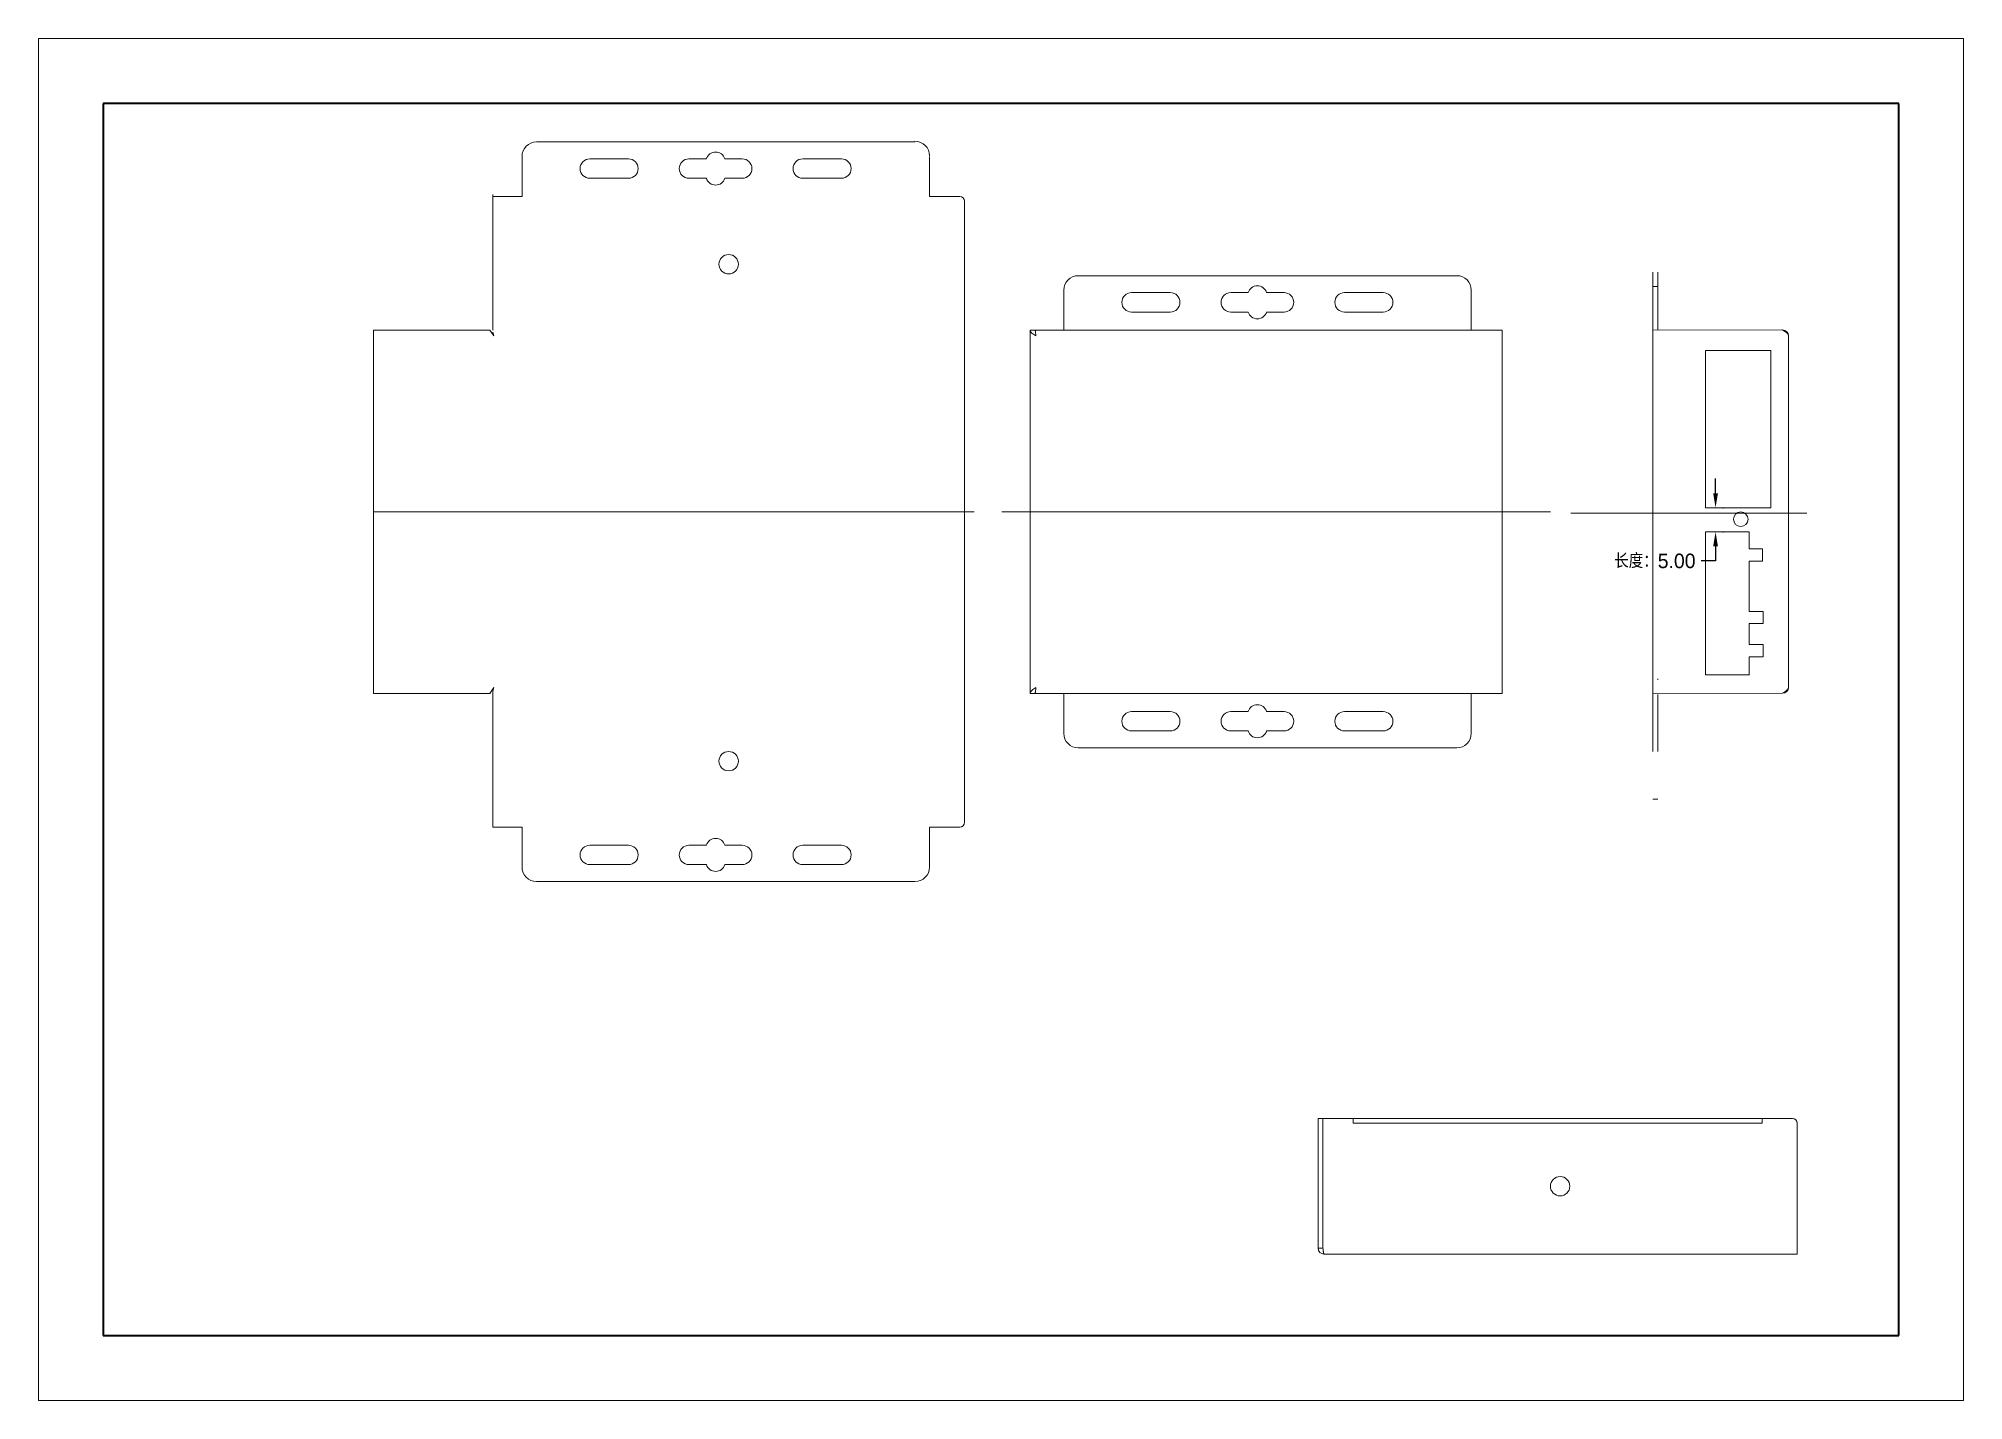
# Model space of a CAD drawing. Header units: millimetres. Extents: x 14577 to 15407, y 2074 to 2357.
# Drawn here: x 15009.7 to 15407.4, y 2075.5 to 2356.7 of the extents above; entities that cross this region are included whole.
import ezdxf

# ---------------------------------------------------------------- set-up
doc = ezdxf.new("R2010")
doc.units = ezdxf.units.MM
doc.header["$LTSCALE"] = 0.5
doc.header["$PDSIZE"] = -5
doc.layers.get('0').update_dxf_attribs({"lineweight": 18})
doc.layers.get('Defpoints').update_dxf_attribs({"lineweight": 18})
doc.layers.add('PUB_DIM尺寸', color=3, linetype='Continuous', lineweight=20, true_color=0x00ff00)
for name, color, linetype, lineweight in [('文字标注', 2, 'Continuous', 18), ('粗实线层', 7, 'Continuous', 35), ('细实线层', 7, 'Continuous', 18)]:
    doc.layers.add(name, color=color, linetype=linetype, lineweight=lineweight)
doc.styles.add('OdaTtfStyle1552972144', font='', dxfattribs={"bigfont": 'hztxt.shx'})
doc.styles.get('OdaTtfStyle1552972144').set_extended_font_data('hztxt')
doc.dimstyles.new('standard(1552972144)', dxfattribs={"dimtxt": 0.18, "dimasz": 4, "dimexe": 0.18, "dimexo": 0.0625, "dimgap": 0.571429, "dimtad": 0, "dimtoh": 1, "dimdec": 4, "dimzin": 0, "dimdsep": 46, "dimtxsty": 'OdaTtfStyle1552972144', "dimsah": 1, "dimcen": 0.09, "dimadec": 0, "dimazin": 0, "dimtfac": 1, "dimtdec": 4, "dimtofl": 0, "dimtmove": 0, "dimatfit": 3, "dimfxl": 1, "dimtolj": 1, "dimtzin": 0, "dimarcsym": 0})

msp = doc.modelspace()

# ---------------------------------------------------------------- blocks, each defined once
blk = doc.blocks.new('*X131')
at = {"layer": '粗实线层'}
for p, q in [((-138.5, 95), (-138.5, -95)), ((138.5, 95), (-138.5, 95)), ((138.5, -95), (138.5, 95)), ((-138.5, -95), (138.5, -95))]:
    blk.add_line(p, q, dxfattribs=at)
at = {"layer": '细实线层'}
for p, q in [((148.5, 105), (-148.5, 105)), ((-148.5, 105), (-148.5, -105)), ((148.5, -105), (148.5, 105)), ((-148.5, -105), (148.5, -105))]:
    blk.add_line(p, q, dxfattribs=at)
blk = doc.blocks.new('*D186')
at = {"layer": 'Defpoints', "color": 0}
for p in [(15355.69, 2259.82), (15355.69, 2254.82), (15356.19, 2254.82)]:
    blk.add_point(p, dxfattribs=at)
at = {"layer": 'PUB_DIM尺寸', "color": 0, "linetype": 'Continuous', "lineweight": -2, "ltscale": 0.210457}
for p, q in [((15356.19, 2262.82), (15356.19, 2265.82)), ((15357.69, 2259.82), (15357.86, 2259.82)), ((15356.19, 2251.82), (15356.19, 2248.82)), ((15357.69, 2254.82), (15357.86, 2254.82)), ((15356.19, 2248.82), (15353.19, 2248.82))]:
    blk.add_line(p, q, dxfattribs=at)
at = {"layer": 'PUB_DIM尺寸', "color": 0}
for points in [[(15355.69, 2262.82), (15356.69, 2262.82), (15356.19, 2259.82)], [(15356.69, 2251.82), (15355.69, 2251.82), (15356.19, 2254.82)]]:
    blk.add_solid(points, dxfattribs=at)
at = {"layer": 'PUB_DIM尺寸', "color": 3, "insert": (15343.65, 2248.82), "char_height": 3, "attachment_point": 5, "style": 'OdaTtfStyle1552972144'}
blk.add_mtext('\\A1;长度：5.00', dxfattribs=at)

# ---------------------------------------------------------------- dimensions: what is measured, and where the dimension line sits
at = {"layer": 'PUB_DIM尺寸', "color": 1, "linetype": 'Continuous', "ltscale": 0.210457, "true_color": 0xff0000}
dim = msp.add_aligned_dim(p1=(15355.68684, 2259.81512), p2=(15355.68684, 2254.81512), distance=0.5051, text='长度：5.00', dimstyle='standard(1552972144)', override={"dimtxt": 3, "dimasz": 3, "dimexe": 1.666667, "dimexo": 2, "dimgap": 1, "dimclrt": 3}, dxfattribs=at)
dim.commit()
dim.dimension.update_dxf_attribs({"geometry": '*D186', "text_midpoint": (15343.6492, 2248.81512)})

# ---------------------------------------------------------------- linework, layer by layer
at = {"color": 3, "linetype": 'Continuous', "lineweight": 15}
for p, q in [((15190.77877, 2335.34844), (15112.57877, 2335.34844)), ((15109.57877, 2332.34844), (15109.57877, 2324.09844)), ((15123.58172, 2331.84844), (15131.58172, 2331.84844)), ((15144.08073, 2331.84844), (15147.67073, 2331.84844)), ((15151.49272, 2331.84844), (15155.08272, 2331.84844)), ((15167.58172, 2331.84844), (15175.58172, 2331.84844)), ((15193.77877, 2332.34844), (15193.77877, 2324.09844)), ((15131.58172, 2327.84844), (15123.58172, 2327.84844)), ((15147.67073, 2327.84844), (15144.08073, 2327.84844)), ((15155.08272, 2327.84844), (15151.49272, 2327.84844)), ((15175.58172, 2327.84844), (15167.58172, 2327.84844)), ((15103.52877, 2324.48428), (15103.52877, 2296.48428)), ((15201.02877, 2323.09844), (15201.02877, 2194.87012)), ((15302.7207, 2307.73428), (15224.5207, 2307.73428)), ((15221.5207, 2304.73428), (15221.5207, 2296.48428)), ((15235.52365, 2304.23428), (15243.52365, 2304.23428)), ((15256.02266, 2304.23428), (15259.61266, 2304.23428)), ((15263.43465, 2304.23428), (15267.02465, 2304.23428)), ((15279.52365, 2304.23428), (15287.52365, 2304.23428)), ((15305.7207, 2304.73428), (15305.7207, 2296.48428)), ((15243.52365, 2300.23428), (15235.52365, 2300.23428)), ((15259.61266, 2300.23428), (15256.02266, 2300.23428)), ((15267.02465, 2300.23428), (15263.43465, 2300.23428)), ((15287.52365, 2300.23428), (15279.52365, 2300.23428)), ((15078.91461, 2221.48428), (15078.91461, 2296.48428)), ((15102.91461, 2296.48428), (15078.91461, 2296.48428)), ((15103.72877, 2295.28428), (15102.91461, 2296.48428)), ((15103.72877, 2295.28428), (15103.52877, 2296.09844)), ((15214.575, 2221.48428), (15214.575, 2296.48428)), ((15312.075, 2296.48428), (15214.575, 2296.48428)), ((15215.775, 2295.27928), (15215.75135, 2295.50091)), ((15312.075, 2221.48428), (15312.075, 2296.48428)), ((15343.2564, 2296.46753), (15370.0564, 2296.52475)), ((15343.2564, 2296.46753), (15343.2564, 2221.46753)), ((15371.2564, 2295.32475), (15371.2564, 2222.72475)), ((15078.91461, 2221.48428), (15102.91461, 2221.48428)), ((15102.91461, 2221.48428), (15103.72877, 2222.68428)), ((15103.72877, 2222.68428), (15103.52877, 2221.87012)), ((15103.52877, 2193.87012), (15103.52877, 2221.87012)), ((15214.575, 2221.48428), (15312.075, 2221.48428)), ((15215.775, 2222.68428), (15215.75135, 2222.46265)), ((15221.5207, 2213.22414), (15221.5207, 2221.47414)), ((15305.7207, 2213.22414), (15305.7207, 2221.47414)), ((15370.0564, 2221.52475), (15343.2564, 2221.46753)), ((15243.52267, 2217.72414), (15235.52267, 2217.72414)), ((15259.61167, 2217.72414), (15256.02167, 2217.72414)), ((15267.02366, 2217.72414), (15263.43366, 2217.72414)), ((15287.52267, 2217.72414), (15279.52267, 2217.72414)), ((15235.52267, 2213.72414), (15243.52267, 2213.72414)), ((15256.02167, 2213.72414), (15259.61167, 2213.72414)), ((15263.43366, 2213.72414), (15267.02366, 2213.72414)), ((15279.52267, 2213.72414), (15287.52267, 2213.72414)), ((15302.7207, 2210.22414), (15224.5207, 2210.22414)), ((15109.57877, 2185.62012), (15109.57877, 2193.87012)), ((15193.77877, 2185.62012), (15193.77877, 2193.87012)), ((15131.58074, 2190.12012), (15123.58074, 2190.12012)), ((15147.66974, 2190.12012), (15144.07974, 2190.12012)), ((15155.08173, 2190.12012), (15151.49173, 2190.12012)), ((15175.58074, 2190.12012), (15167.58074, 2190.12012)), ((15123.58074, 2186.12012), (15131.58074, 2186.12012)), ((15144.07974, 2186.12012), (15147.66974, 2186.12012)), ((15151.49173, 2186.12012), (15155.08173, 2186.12012)), ((15167.58074, 2186.12012), (15175.58074, 2186.12012)), ((15190.77877, 2182.62012), (15112.57877, 2182.62012)), ((15274.0798, 2133.70623), (15274.0798, 2106.90623)), ((15275.0798, 2106.90623), (15275.0798, 2133.70623)), ((15281.3298, 2133.70623), (15275.0798, 2133.70623)), ((15372.0798, 2133.70623), (15365.8298, 2133.70623)), ((15373.0798, 2105.70623), (15373.0798, 2132.70623)), ((15275.10345, 2106.6846), (15275.0798, 2106.90623)), ((15373.0798, 2105.70623), (15275.2798, 2105.70623))]:
    msp.add_line(p, q, dxfattribs=at)
at = {"color": 7, "linetype": 'Continuous', "lineweight": 15}
for p, q in [((15343.2564, 2296.46753), (15343.2564, 2308.46753)), ((15344.2564, 2296.66753), (15344.2564, 2308.46753)), ((15229.575, 2296.48428), (15230.575, 2296.48428)), ((15229.575, 2221.48428), (15230.575, 2221.48428)), ((15343.2564, 2209.46753), (15343.2564, 2221.46753)), ((15344.2564, 2209.46753), (15344.2564, 2221.26753)), ((15274.0798, 2133.70623), (15275.0798, 2133.70623)), ((15281.3298, 2133.70623), (15365.8298, 2133.70623)), ((15281.3298, 2132.70623), (15365.8298, 2132.70623)), ((15274.0798, 2106.90623), (15275.0798, 2106.90623))]:
    msp.add_line(p, q, dxfattribs=at)
at = {"color": 3, "linetype": 'Continuous', "lineweight": 15}
for centre in [(15152.27877, 2310.09844), (15152.27877, 2207.48428), (15324.0798, 2119.70623)]:
    msp.add_circle(centre, 2, dxfattribs=at)
for centre, radius, start, end in [((15112.57877, 2332.34844), 3, 90, 180), ((15190.77877, 2332.50304), 3, 0, 90), ((15123.58172, 2329.84844), 2, 90, 270), ((15131.58172, 2329.84844), 2, 270, 90), ((15144.08073, 2329.84844), 2, 90, 270), ((15149.58172, 2331.25844), 2, 17.1575374, 162.8424626), ((15155.08272, 2329.84844), 2, 270, 90), ((15167.58172, 2329.84844), 2, 90, 270), ((15175.58172, 2329.84844), 2, 270, 90), ((15149.58172, 2328.43844), 2, 197.1575374, 342.8424626), ((15224.5207, 2304.73428), 3, 90, 180), ((15302.7207, 2304.73428), 3, 0, 90), ((15235.52365, 2302.23428), 2, 90, 270), ((15243.52365, 2302.23428), 2, 270, 90), ((15256.02266, 2302.23428), 2, 90, 270), ((15261.52365, 2303.64428), 2, 17.1575374, 162.8424626), ((15267.02465, 2302.23428), 2, 270, 90), ((15279.52365, 2302.23428), 2, 90, 270), ((15287.52365, 2302.23428), 2, 270, 90), ((15261.52365, 2300.82428), 2, 197.1575374, 342.8424626), ((15370.0564, 2295.32475), 1.2, 0, 90), ((15370.0564, 2222.72475), 1.2, 270, 0), ((15235.52267, 2215.72414), 2, 90, 270), ((15243.52267, 2215.72414), 2, 270, 90), ((15256.02167, 2215.72414), 2, 90, 270), ((15261.52267, 2217.13414), 2, 17.1575374, 162.8424626), ((15267.02366, 2215.72414), 2, 270, 90), ((15279.52267, 2215.72414), 2, 90, 270), ((15287.52267, 2215.72414), 2, 270, 90), ((15224.5207, 2213.22414), 3, 180, 270), ((15261.52267, 2214.31414), 2, 197.1575374, 342.8424626), ((15302.7207, 2213.22414), 3, 270, 0), ((15123.58074, 2188.12012), 2, 90, 270), ((15131.58074, 2188.12012), 2, 270, 90), ((15144.07974, 2188.12012), 2, 90, 270), ((15149.58074, 2189.53012), 2, 17.1575374, 162.8424626), ((15155.08173, 2188.12012), 2, 270, 90), ((15167.58074, 2188.12012), 2, 90, 270), ((15175.58074, 2188.12012), 2, 270, 90), ((15112.57877, 2185.62012), 3, 180, 270), ((15149.58074, 2186.71012), 2, 197.1575374, 342.8424626), ((15190.77877, 2185.62012), 3, 270, 0), ((15372.0798, 2132.70623), 1, 0, 90), ((15275.2798, 2106.90623), 1.2, 180, 270)]:
    msp.add_arc(centre, radius, start, end, dxfattribs=at)
at = {"color": 7, "linetype": 'Continuous', "lineweight": 15}
for centre, start, end in [((15345.4564, 2296.66753), 180, 189.5781953), ((15345.4564, 2224.26753), 170.4218047, 180)]:
    msp.add_arc(centre, 1.2, start, end, dxfattribs=at)
at = {"color": 3, "linetype": 'Continuous', "lineweight": 15}
for points, knots in [([(15214.575, 2296.47928), (15214.575, 2296.38875), (15214.61881, 2296.24527), (15214.73151, 2296.07846), (15214.89706, 2295.89511), (15215.16949, 2295.67537), (15215.41052, 2295.51391), (15215.54022, 2295.42972)], [0, 0, 0, 0, 0.272056626, 0.429031485, 0.604709908, 1.011902023, 1.476607455, 1.476607455, 1.476607455, 1.476607455]), ([(15215.75135, 2295.50091), (15215.73741, 2295.63003), (15215.71686, 2295.81563), (15215.68684, 2296.04946), (15215.66518, 2296.19414), (15215.64462, 2296.31086), (15215.62246, 2296.39909), (15215.60563, 2296.45181), (15215.58448, 2296.47928), (15215.575, 2296.47928)], [0, 0, 0, 0, 0.389993902, 0.56064502, 0.708251807, 0.828577832, 0.918469773, 0.976166226, 1.00463551, 1.00463551, 1.00463551, 1.00463551]), ([(15370.0564, 2296.52475), (15370.21064, 2296.42656), (15370.50291, 2296.2405), (15370.84023, 2295.9926), (15371.05215, 2295.78426), (15371.16641, 2295.63424), (15371.23916, 2295.48139), (15371.2564, 2295.37534), (15371.2564, 2295.32475)], [0, 0, 0, 0, 0.548921457, 1.040760826, 1.252518966, 1.439190001, 1.604118038, 1.755995244, 1.755995244, 1.755995244, 1.755995244]), ([(15215.54022, 2222.53385), (15215.41052, 2222.44965), (15215.16949, 2222.28819), (15214.89706, 2222.06845), (15214.73151, 2221.88511), (15214.61881, 2221.71829), (15214.575, 2221.57481), (15214.575, 2221.48428)], [0, 0, 0, 0, 0.464705432, 0.871897547, 1.04757597, 1.204550829, 1.476607455, 1.476607455, 1.476607455, 1.476607455]), ([(15215.75135, 2222.46265), (15215.73741, 2222.33354), (15215.71686, 2222.14793), (15215.68684, 2221.9141), (15215.66518, 2221.76942), (15215.64462, 2221.6527), (15215.62246, 2221.56448), (15215.60563, 2221.51175), (15215.58448, 2221.48428), (15215.575, 2221.48428)], [0, 0, 0, 0, 0.389993902, 0.56064502, 0.708251807, 0.828577832, 0.918469773, 0.976166226, 1.00463551, 1.00463551, 1.00463551, 1.00463551]), ([(15371.2564, 2222.72475), (15371.2564, 2222.67417), (15371.23916, 2222.56812), (15371.16641, 2222.41527), (15371.05215, 2222.26525), (15370.84023, 2222.05691), (15370.50291, 2221.80901), (15370.21064, 2221.62294), (15370.0564, 2221.52475)], [0, 0, 0, 0, 0.151877206, 0.316805243, 0.503476277, 0.715234418, 1.207073787, 1.755995244, 1.755995244, 1.755995244, 1.755995244]), ([(15275.2798, 2105.70623), (15275.27032, 2105.70623), (15275.24917, 2105.7337), (15275.23234, 2105.78643), (15275.21018, 2105.87465), (15275.18962, 2105.99137), (15275.16796, 2106.13605), (15275.13794, 2106.36988), (15275.11739, 2106.55549), (15275.10345, 2106.6846)], [0, 0, 0, 0, 0.028469284, 0.086165737, 0.176057677, 0.296383703, 0.44399049, 0.614641607, 1.00463551, 1.00463551, 1.00463551, 1.00463551])]:
    msp.add_open_spline(points, degree=3, knots=knots, dxfattribs=at)
for points in [[(15215.54022, 2295.42972), (15215.61819, 2295.37911), (15215.6966, 2295.3292), (15215.775, 2295.27928)], [(15215.775, 2222.68428), (15215.6966, 2222.63437), (15215.61819, 2222.58445), (15215.54022, 2222.53385)]]:
    msp.add_open_spline(points, degree=3, dxfattribs=at)
at = {"layer": '文字标注'}
for p, q in [((15103.52877, 2324.09844), (15109.57877, 2324.09844)), ((15193.77877, 2324.09844), (15200.02877, 2324.09844)), ((15343.2564, 2305.48428), (15344.2564, 2305.48428)), ((15078.91461, 2258.98428), (15202.9746, 2258.98428)), ((15208.75452, 2258.98428), (15322.0671, 2258.98428)), ((15343.2564, 2199.6384), (15344.2564, 2199.6384)), ((15103.52877, 2193.87012), (15109.57877, 2193.87012)), ((15193.77877, 2193.87012), (15200.02877, 2193.87012)), ((15281.3298, 2132.70623), (15281.3298, 2133.70623)), ((15365.8298, 2132.70623), (15365.8298, 2133.70623))]:
    msp.add_line(p, q, dxfattribs=at)
at = {"layer": '文字标注', "color": 3, "linetype": 'Continuous', "lineweight": 13, "ltscale": 1.659055}
for q in [(15354.14459, 2259.81512), (15367.64459, 2292.31512)]:
    msp.add_line((15354.14459, 2292.31512), q, dxfattribs=at)
at = {"layer": '文字标注', "color": 3, "linetype": 'Continuous', "lineweight": 13, "ltscale": 1.613404}
for p, q in [((15367.64459, 2292.31512), (15367.64459, 2259.81512)), ((15354.14459, 2254.81512), (15354.14459, 2225.31512)), ((15354.14459, 2254.81512), (15363.14459, 2254.81512)), ((15363.14459, 2254.81512), (15363.14459, 2251.31512)), ((15363.14459, 2251.31512), (15365.8858, 2251.31512)), ((15365.8858, 2251.31512), (15365.8858, 2248.81512)), ((15354.14459, 2225.31512), (15363.14459, 2225.31512))]:
    msp.add_line(p, q, dxfattribs=at)
at = {"layer": '文字标注', "color": 3, "linetype": 'Continuous', "lineweight": 13, "ltscale": 0.512054}
msp.add_line((15354.14459, 2259.81512), (15367.64459, 2259.81512), dxfattribs=at)
at = {"layer": '文字标注', "color": 2, "linetype": 'Continuous', "lineweight": 13, "ltscale": 2.216019}
msp.add_line((15326.27754, 2258.68038), (15375.02995, 2258.68038), dxfattribs=at)
at = {"layer": '文字标注', "color": 3, "linetype": 'Continuous', "lineweight": 13, "ltscale": 1.60256}
for p, q in [((15365.8858, 2248.81512), (15363.14459, 2248.81512)), ((15363.14459, 2248.81512), (15363.14459, 2238.40327)), ((15363.14459, 2238.40327), (15366.03384, 2238.40327)), ((15366.03384, 2235.90327), (15363.14459, 2235.90327)), ((15363.14459, 2235.90327), (15363.14459, 2231.60327)), ((15366.03384, 2238.40327), (15366.03384, 2235.90327)), ((15363.14459, 2231.55425), (15366.03384, 2231.55425)), ((15366.03384, 2231.55425), (15366.03384, 2229.05425)), ((15366.03384, 2229.05425), (15363.14459, 2229.05425)), ((15363.14459, 2229.05425), (15363.14459, 2225.25425))]:
    msp.add_line(p, q, dxfattribs=at)
at = {"layer": '文字标注', "color": 7, "linetype": 'Continuous', "lineweight": 13, "ltscale": 0.274787}
msp.add_line((15361.06395, 2225.31512), (15362.37927, 2225.31512), dxfattribs=at)
at = {"layer": '文字标注'}
msp.add_circle((15361.40846, 2257.43898), 1.5, dxfattribs=at)
for centre, start, end in [((15200.02877, 2323.09844), 0, 90), ((15200.02877, 2194.87012), 270, 0)]:
    msp.add_arc(centre, 1, start, end, dxfattribs=at)

# ---------------------------------------------------------------- block references
at = {"layer": '文字标注', "color": 7, "xscale": 1.339222046977739, "yscale": 1.339222046977739, "zscale": 1.339222046977739}
msp.add_blockref('*X131', (15208.54916, 2216.08765), dxfattribs=at)

msp.set_redraw_order([(e.dxf.handle, doc.entitydb.next_handle()) for e in msp.query("TEXT MTEXT ATTDEF DIMENSION ARC_DIMENSION")])  # texts and dimensions are drawn at this point

doc.saveas('drawing.dxf')
